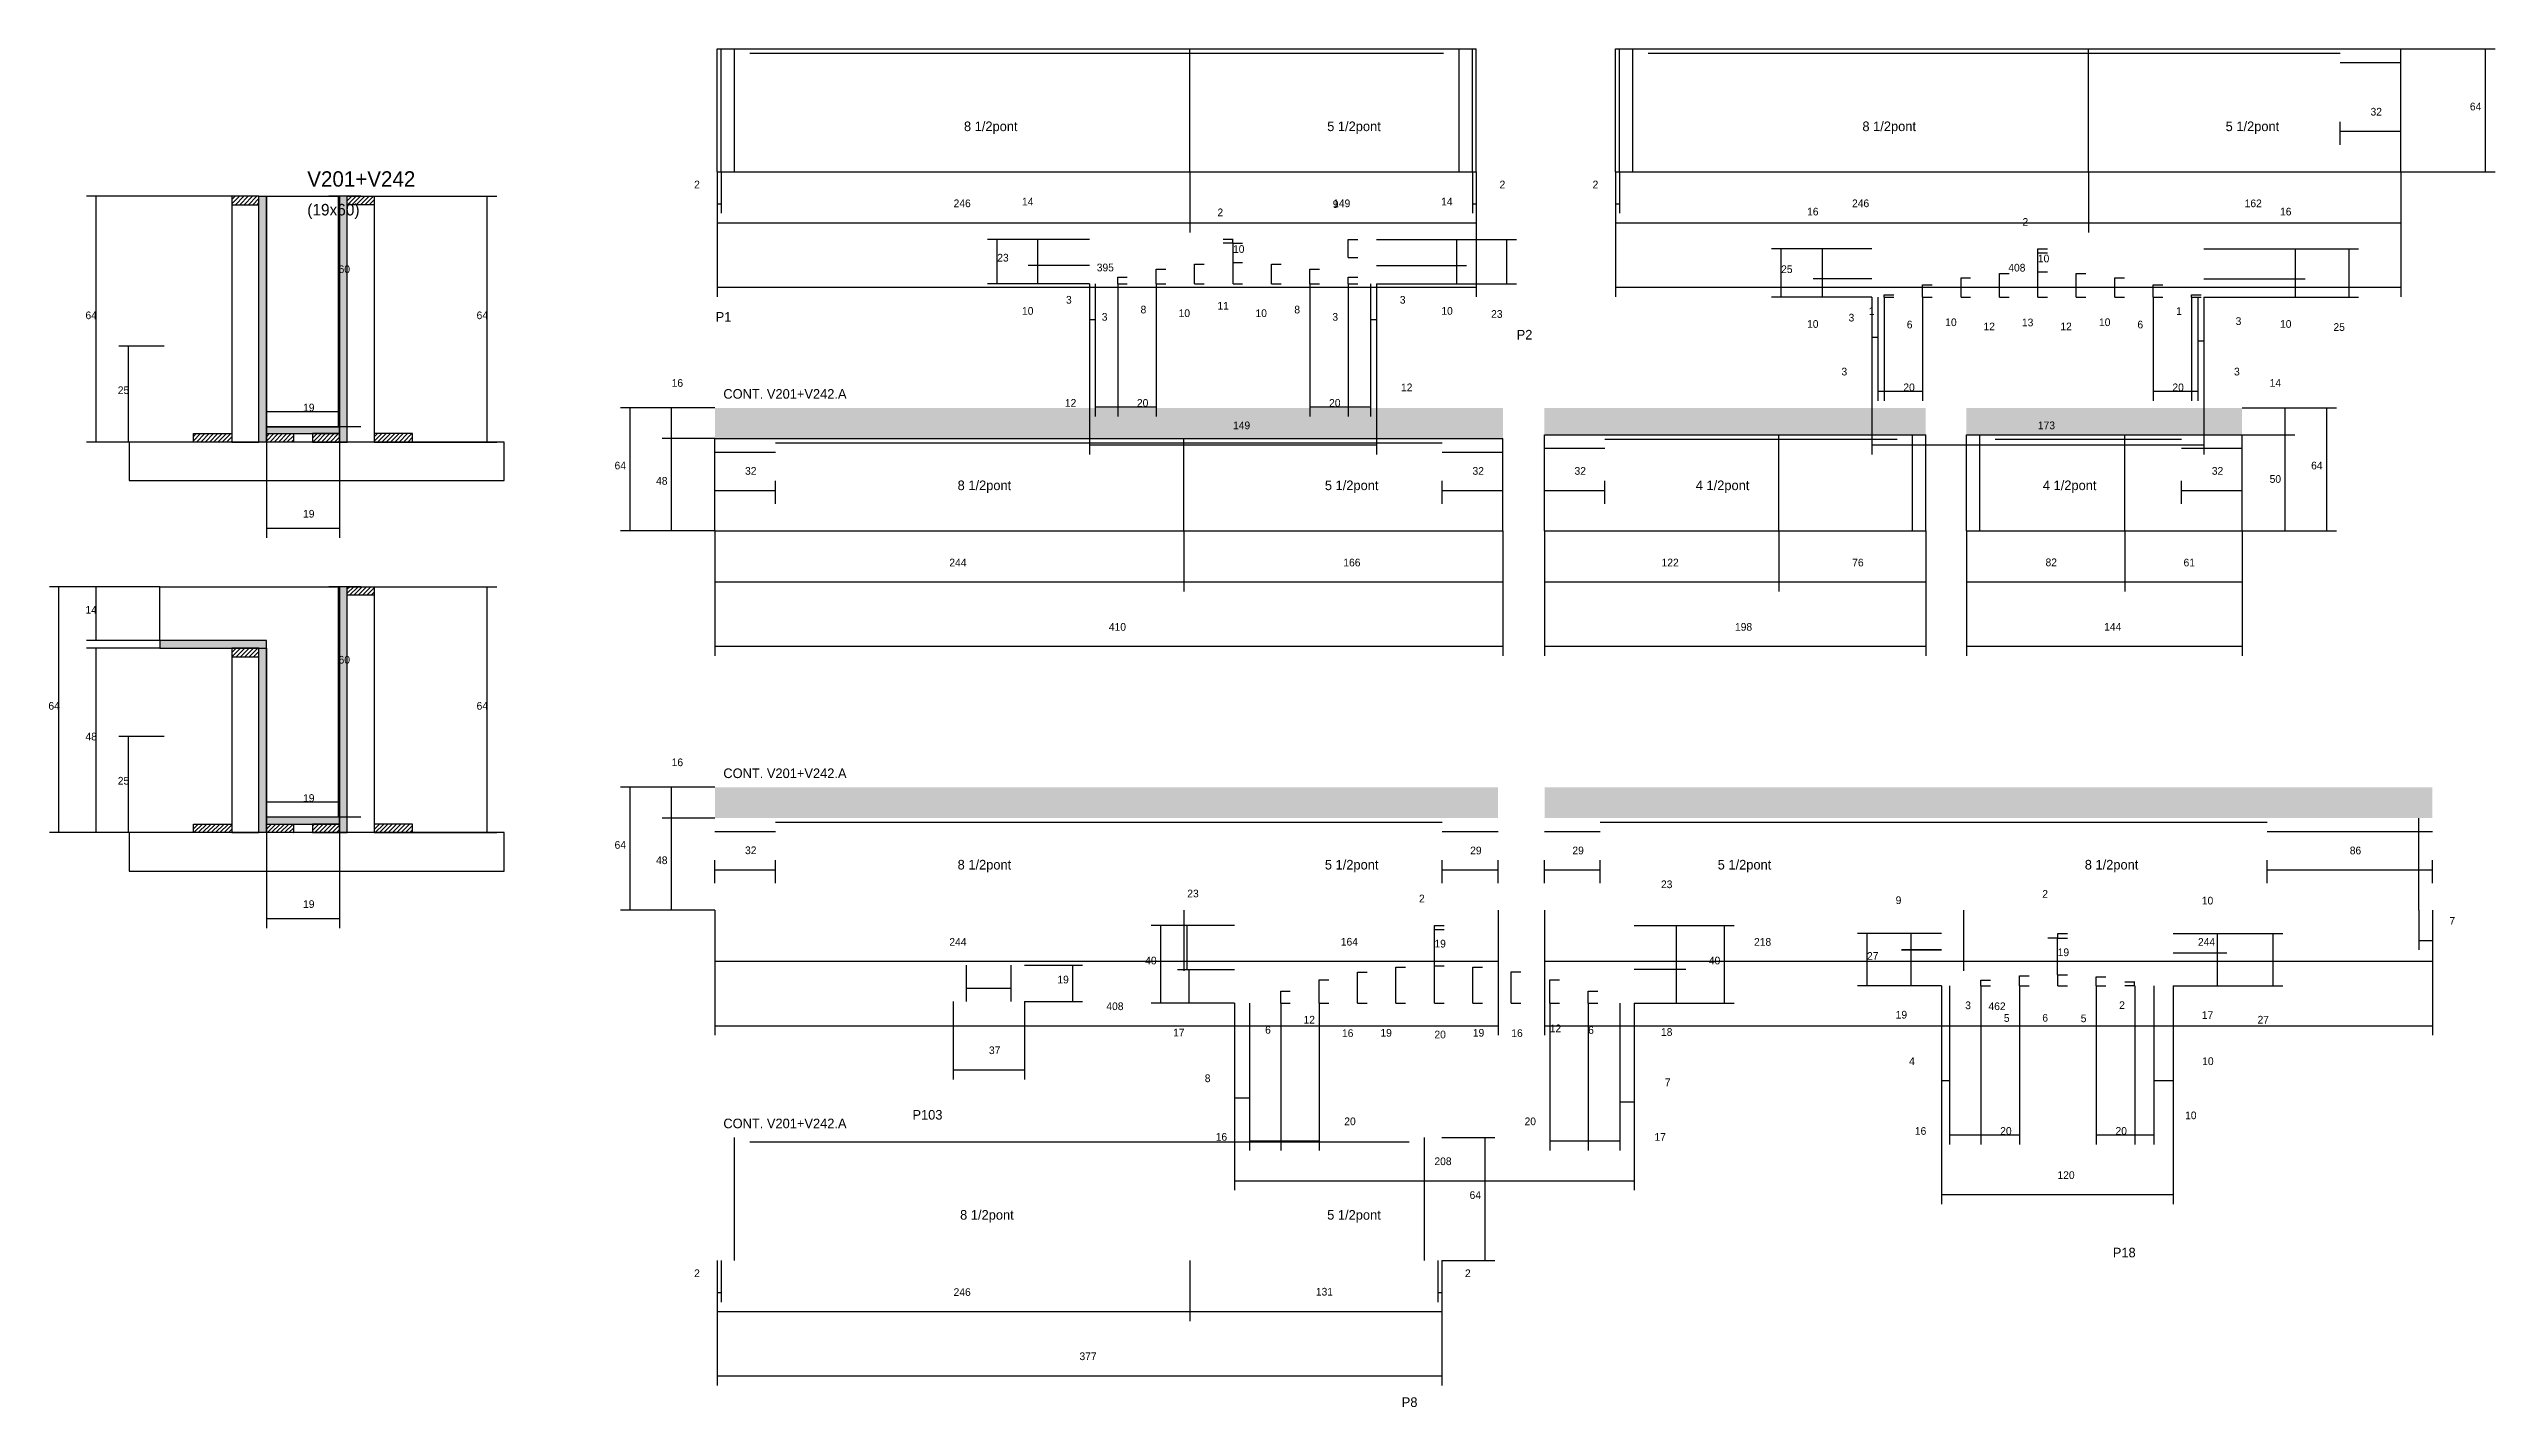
# Model space of a CAD drawing. Header units: metres. Extents: x -2848 to 22762, y -45195 to 1016.
# Drawn here: x 9466 to 10738, y -11630 to -10923 of the extents above; entities that cross this region are included whole.
import ezdxf

# ---------------------------------------------------------------- set-up
doc = ezdxf.new("R2010")
doc.units = ezdxf.units.M
for name, color, linetype in [('CONCRETO', 251, 'Continuous'), ('COTA', 4, 'Continuous'), ('Cota Seção (2x)', 4, 'Continuous'), ('Hachura', 253, 'Continuous'), ('Madeira', 126, 'Continuous'), ('NOMENCLATURA', 7, 'Continuous'), ('Painéis', 200, 'Continuous'), ('SARR_2.2x7', 40, 'Continuous'), ('Texto Seção', 7, 'Continuous')]:
    doc.layers.add(name, color=color, linetype=linetype)

msp = doc.modelspace()

# ---------------------------------------------------------------- texts
at = {"layer": 'COTA'}
for s, p in [('64', (10725.3, -10955.3)), ('2', (9801.3, -10995.9)), ('2', (10220.4, -10995.9)), ('2', (10268.8, -10995.9)), ('246', (9936.3, -11005.7)), ('14', (9971.9, -11004.8)), ('2', (10073.6, -11010.4)), ('9', (10133.6, -11006.1)), ('149', (10133.8, -11005.7)), ('14', (10190, -11004.8)), ('16', (10380.4, -11010)), ('246', (10403.8, -11005.7)), ('162', (10608.1, -11005.7)), ('16', (10626.5, -11010)), ('2', (10492.5, -11015.4)), ('23', (9959, -11034)), ('395', (10010.8, -11039.1)), ('10', (10081.7, -11029.5)), ('408', (10485.1, -11039.2)), ('10', (10500.5, -11034.4)), ('25', (10366.9, -11040)), ('64', (9484.6, -11064)), ('64', (9688.1, -11064)), ('10', (9971.9, -11061.7)), ('3', (9994.8, -11055.9)), ('3', (10013.4, -11064.8)), ('8', (10033.6, -11061)), ('10', (10053.4, -11062.9)), ('11', (10073.6, -11059)), ('10', (10093.4, -11062.9)), ('8', (10113.6, -11061)), ('3', (10133.4, -11064.8)), ('3', (10168.5, -11055.9)), ('10', (10190.1, -11061.7)), ('23', (10216, -11063.3)), ('1', (10412.5, -11061.8)), ('1', (10572.4, -11061.8)), ('10', (10380.4, -11068.5)), ('3', (10402, -11065.2)), ('6', (10432.3, -11068.8)), ('10', (10452.3, -11067.6)), ('12', (10472.2, -11069.8)), ('13', (10492.2, -11067.7)), ('12', (10512.2, -11069.8)), ('10', (10532.3, -11067.6)), ('6', (10552.3, -11068.8)), ('3', (10603.4, -11067)), ('10', (10626.5, -11068.5)), ('25', (10654.3, -11070.1)), ('25', (9501.4, -11103)), ('16', (9789.6, -11099.2)), ('12', (10169.1, -11101.5)), ('3', (10398.3, -11093.3)), ('20', (10430.5, -11101.5)), ('20', (10570.5, -11101.5)), ('3', (10602.6, -11093.3)), ('14', (10621.1, -11099.2)), ('12', (9994.2, -11109.6)), ('20', (10031.7, -11109.6)), ('20', (10131.7, -11109.6)), ('149', (10081.7, -11121.3)), ('173', (10500.5, -11121.3)), ('64', (9759.9, -11142.2)), ('48', (9781.5, -11150.2)), ('50', (10621.1, -11149.2)), ('64', (10642.7, -11142.2)), ('19', (9597.8, -11167.3)), ('244', (9934.1, -11192.7)), ('166', (10139.1, -11192.7)), ('122', (10304.7, -11192.7)), ('76', (10403.9, -11192.7)), ('82', (10504.5, -11192.6)), ('61', (10576.3, -11192.7)), ('14', (9484.6, -11217.3)), ('410', (10017.1, -11226.2)), ('198', (10342.9, -11226.2)), ('144', (10535, -11226.1)), ('64', (9465.3, -11267.3)), ('64', (9688.1, -11267.3)), ('48', (9484.6, -11283.3)), ('25', (9501.4, -11306.3)), ('16', (9789.6, -11296.7)), ('64', (9759.9, -11339.7)), ('48', (9781.5, -11347.7)), ('23', (10057.9, -11365)), ('2', (10178.5, -11367.6)), ('23', (10304.4, -11360.2)), ('9', (10426.5, -11368.5)), ('2', (10502.8, -11365.2)), ('10', (10585.8, -11368.7)), ('19', (9597.8, -11370.5)), ('7', (10714.6, -11379.3)), ('244', (9934.1, -11390.2)), ('164', (10137.8, -11390.1)), ('19', (10186.5, -11391.1)), ('218', (10352.8, -11390.2)), ('19', (10510.8, -11395.6)), ('244', (10583.8, -11390.2)), ('40', (10036, -11399.9)), ('40', (10329.3, -11399.9)), ('27', (10411.6, -11397.5)), ('19', (9990.3, -11409.8)), ('408', (10015.8, -11423.7)), ('12', (10118.4, -11430.7)), ('19', (10426.5, -11428.1)), ('3', (10462.7, -11423.2)), ('462', (10474.8, -11423.7)), ('5', (10482.8, -11429.8)), ('6', (10502.8, -11429.7)), ('5', (10522.8, -11430)), ('2', (10542.8, -11423.1)), ('17', (10585.8, -11428.3)), ('27', (10614.8, -11430.7)), ('37', (9954.7, -11446.6)), ('17', (10050.5, -11437.4)), ('6', (10098.4, -11436)), ('16', (10138.4, -11437.7)), ('19', (10158.4, -11437.5)), ('20', (10186.5, -11438.4)), ('19', (10206.5, -11437.5)), ('16', (10226.5, -11437.7)), ('12', (10246.5, -11435.2)), ('6', (10266.5, -11436.1)), ('18', (10304.4, -11437.1)), ('4', (10433.5, -11452.3)), ('10', (10586, -11452.3)), ('8', (10067, -11461.2)), ('7', (10306.4, -11463.3)), ('20', (10139.6, -11483.6)), ('20', (10233.4, -11483.6)), ('10', (10577.1, -11480.5)), ('16', (10072.7, -11491.7)), ('17', (10301, -11491.7)), ('16', (10436.5, -11488.6)), ('20', (10480.9, -11488.6)), ('20', (10540.9, -11488.6)), ('208', (10186.5, -11504.4)), ('120', (10510.7, -11511.6)), ('2', (9801.3, -11562.7)), ('246', (9936.3, -11572.5)), ('131', (10124.8, -11572.3)), ('2', (10202.4, -11562.7)), ('377', (10001.8, -11605.9))]:
    msp.add_text(s, height=4, dxfattribs=at).set_placement(p)
at = {"layer": 'Cota Seção (2x)'}
for s, p in [('32', (10673.6, -10958)), ('60', (9616.3, -11040)), ('19', (9597.8, -11112)), ('32', (9827.8, -11145)), ('32', (10206.3, -11145)), ('32', (10259.4, -11145)), ('32', (10591, -11145)), ('60', (9616.3, -11243.3)), ('19', (9597.8, -11315.3)), ('32', (9827.8, -11342.5)), ('29', (10205.1, -11342.6)), ('29', (10258.3, -11342.6)), ('86', (10662.8, -11342.6)), ('64', (10204.8, -11522))]:
    msp.add_text(s, height=4, dxfattribs=at).set_placement(p)
at = {"layer": 'NOMENCLATURA'}
for s, p in [('8 1/2pont', (9941.7, -10966.1)), ('5 1/2pont', (10130.7, -10966.1)), ('8 1/2pont', (10409.2, -10966.1)), ('5 1/2pont', (10598.2, -10966.1)), ('P1', (9812.5, -11065.3)), ('P2', (10229.3, -11074.6)), ('8 1/2pont', (9938.4, -11153)), ('5 1/2pont', (10129.5, -11153)), ('4 1/2pont', (10322.5, -11153)), ('4 1/2pont', (10503.1, -11153)), ('8 1/2pont', (9938.4, -11350.5)), ('5 1/2pont', (10129.5, -11350.5)), ('5 1/2pont', (10333.9, -11350.5)), ('8 1/2pont', (10524.9, -11350.5)), ('P103', (9914.9, -11480.7)), ('8 1/2pont', (9939.7, -11532.8)), ('5 1/2pont', (10130.7, -11532.8)), ('P18', (10539.5, -11552.4)), ('P8', (10169.5, -11630.3))]:
    msp.add_text(s, height=5, dxfattribs=at).set_placement(p)
at = {"layer": 'Texto Seção'}
for s, height, p in [('V201+V242', 8, (9600, -10995)), ('(19x60)', 6, (9600, -11010)), ('CONT. V201+V242.A', 5, (9816.5, -11105.4)), ('CONT. V201+V242.A', 5, (9816.5, -11302.9)), ('CONT. V201+V242.A', 5, (9816.5, -11485.2))]:
    msp.add_text(s, height=height, dxfattribs=at).set_placement(p)

# ---------------------------------------------------------------- hatches: boundary and pattern name
at = {"layer": 'COTA'}
h = msp.add_hatch(dxfattribs=at)
h.set_pattern_fill('AR-CONC', scale=0.03)
h.paths.add_polyline_path([(10222.1, -11110.2), (9812.1, -11110.2), (9812.1, -11126.2), (10222.1, -11126.2)])
h = msp.add_hatch(dxfattribs=at)
h.set_pattern_fill('AR-CONC', scale=0.03)
h.paths.add_polyline_path([(10442.2, -11124.2), (10442.2, -11110.2), (10442.2, -11110.2), (10243.7, -11110.2), (10243.7, -11110.2), (10243.7, -11124.2), (10243.7, -11124.2), (10442.2, -11124.2)])
h = msp.add_hatch(dxfattribs=at)
h.set_pattern_fill('AR-CONC', scale=0.03)
h.paths.add_polyline_path([(10606.8, -11124.2), (10606.8, -11110.2), (10606.8, -11110.2), (10463.3, -11110.2), (10463.3, -11110.2), (10463.3, -11124.2), (10463.3, -11124.2), (10606.8, -11124.2)])
h = msp.add_hatch(dxfattribs=at)
h.set_pattern_fill('AR-CONC', scale=0.03)
h.paths.add_polyline_path([(10219.6, -11307.7), (9812.1, -11307.7), (9812.1, -11307.7), (9812.1, -11323.7), (9812.1, -11323.7), (10219.6, -11323.7), (10219.6, -11323.7), (10219.6, -11307.7)])
h = msp.add_hatch(dxfattribs=at)
h.set_pattern_fill('AR-CONC', scale=0.03)
h.paths.add_polyline_path([(10243.8, -11307.7), (10705.8, -11307.7), (10705.8, -11307.7), (10705.8, -11323.7), (10705.8, -11323.7), (10243.8, -11323.7), (10243.8, -11323.7), (10243.8, -11307.7)])
at = {"layer": 'Hachura'}
h = msp.add_hatch(dxfattribs=at)
h.set_pattern_fill('ANSI31', scale=0.5)
h.paths.add_polyline_path([(9574.8, -11004.4), (9574.8, -11000), (9574.8, -11000), (9560.8, -11000), (9560.8, -11000), (9560.8, -11004.4), (9560.8, -11004.4), (9574.8, -11004.4)])
h = msp.add_hatch(color=8, dxfattribs=at)
h.dxf.hatch_style = 1
h.paths.add_polyline_path([(9574.8, -11000), (9578.8, -11000), (9578.8, -11000), (9578.8, -11128), (9578.8, -11128), (9574.8, -11128), (9574.8, -11128), (9574.8, -11000)])
h = msp.add_hatch(color=8, dxfattribs=at)
h.dxf.hatch_style = 1
h.paths.add_polyline_path([(9620.8, -11000), (9616.8, -11000), (9616.8, -11000), (9616.8, -11128), (9616.8, -11128), (9620.8, -11128), (9620.8, -11128), (9620.8, -11000)])
h = msp.add_hatch(dxfattribs=at)
h.set_pattern_fill('ANSI31', scale=0.5)
h.paths.add_polyline_path([(9620.8, -11004.4), (9620.8, -11000), (9620.8, -11000), (9634.8, -11000), (9634.8, -11000), (9634.8, -11004.4), (9634.8, -11004.4), (9620.8, -11004.4)])
h = msp.add_hatch(dxfattribs=at)
h.set_pattern_fill('ANSI31', scale=0.5)
h.paths.add_polyline_path([(9540.8, -11128), (9540.8, -11123.6), (9540.8, -11123.6), (9560.8, -11123.6), (9560.8, -11123.6), (9560.8, -11128), (9560.8, -11128), (9540.8, -11128)])
h = msp.add_hatch(color=8, dxfattribs=at)
h.dxf.hatch_style = 1
h.paths.add_polyline_path([(9616.8, -11123.6), (9616.8, -11120), (9616.8, -11120), (9578.8, -11120), (9578.8, -11120), (9578.8, -11123.6), (9578.8, -11123.6), (9616.8, -11123.6)])
h = msp.add_hatch(dxfattribs=at)
h.set_pattern_fill('ANSI31', scale=0.5)
h.paths.add_polyline_path([(9578.8, -11128), (9578.8, -11123.6), (9578.8, -11123.6), (9592.8, -11123.6), (9592.8, -11123.6), (9592.8, -11128), (9592.8, -11128), (9578.8, -11128)])
h = msp.add_hatch(dxfattribs=at)
h.set_pattern_fill('ANSI31', scale=0.5)
h.paths.add_polyline_path([(9616.8, -11128), (9616.8, -11123.6), (9616.8, -11123.6), (9602.8, -11123.6), (9602.8, -11123.6), (9602.8, -11128), (9602.8, -11128), (9616.8, -11128)])
h = msp.add_hatch(dxfattribs=at)
h.set_pattern_fill('ANSI31', scale=0.5)
h.paths.add_polyline_path([(9654.8, -11128), (9654.8, -11123.6), (9654.8, -11123.6), (9634.8, -11123.6), (9634.8, -11123.6), (9634.8, -11128), (9634.8, -11128), (9654.8, -11128)])
h = msp.add_hatch(color=8, dxfattribs=at)
h.dxf.hatch_style = 1
h.paths.add_polyline_path([(9620.8, -11203.3), (9616.8, -11203.3), (9616.8, -11203.3), (9616.8, -11331.3), (9616.8, -11331.3), (9620.8, -11331.3), (9620.8, -11331.3), (9620.8, -11203.3)])
h = msp.add_hatch(dxfattribs=at)
h.set_pattern_fill('ANSI31', scale=0.5)
h.paths.add_polyline_path([(9620.8, -11207.7), (9620.8, -11203.3), (9620.8, -11203.3), (9634.8, -11203.3), (9634.8, -11203.3), (9634.8, -11207.7), (9634.8, -11207.7), (9620.8, -11207.7)])
h = msp.add_hatch(color=8, dxfattribs=at)
h.dxf.hatch_style = 1
h.paths.add_polyline_path([(9578.8, -11235.3), (9578.8, -11231.3), (9578.8, -11231.3), (9523.2, -11231.3), (9523.2, -11231.3), (9523.2, -11235.3), (9523.2, -11235.3), (9578.8, -11235.3)])
h = msp.add_hatch(dxfattribs=at)
h.set_pattern_fill('ANSI31', scale=0.5)
h.paths.add_polyline_path([(9574.8, -11239.7), (9574.8, -11235.3), (9574.8, -11235.3), (9560.8, -11235.3), (9560.8, -11235.3), (9560.8, -11239.7), (9560.8, -11239.7), (9574.8, -11239.7)])
h = msp.add_hatch(color=8, dxfattribs=at)
h.dxf.hatch_style = 1
h.paths.add_polyline_path([(9574.8, -11231.3), (9578.8, -11231.3), (9578.8, -11231.3), (9578.8, -11331.3), (9578.8, -11331.3), (9574.8, -11331.3), (9574.8, -11331.3), (9574.8, -11231.3)])
h = msp.add_hatch(dxfattribs=at)
h.set_pattern_fill('ANSI31', scale=0.5)
h.paths.add_polyline_path([(9540.8, -11331.3), (9540.8, -11326.9), (9540.8, -11326.9), (9560.8, -11326.9), (9560.8, -11326.9), (9560.8, -11331.3), (9560.8, -11331.3), (9540.8, -11331.3)])
h = msp.add_hatch(color=8, dxfattribs=at)
h.dxf.hatch_style = 1
h.paths.add_polyline_path([(9616.8, -11326.9), (9616.8, -11323.3), (9616.8, -11323.3), (9578.8, -11323.3), (9578.8, -11323.3), (9578.8, -11326.9), (9578.8, -11326.9), (9616.8, -11326.9)])
h = msp.add_hatch(dxfattribs=at)
h.set_pattern_fill('ANSI31', scale=0.5)
h.paths.add_polyline_path([(9578.8, -11331.3), (9578.8, -11326.9), (9578.8, -11326.9), (9592.8, -11326.9), (9592.8, -11326.9), (9592.8, -11331.3), (9592.8, -11331.3), (9578.8, -11331.3)])
h = msp.add_hatch(dxfattribs=at)
h.set_pattern_fill('ANSI31', scale=0.5)
h.paths.add_polyline_path([(9616.8, -11331.3), (9616.8, -11326.9), (9616.8, -11326.9), (9602.8, -11326.9), (9602.8, -11326.9), (9602.8, -11331.3), (9602.8, -11331.3), (9616.8, -11331.3)])
h = msp.add_hatch(dxfattribs=at)
h.set_pattern_fill('ANSI31', scale=0.5)
h.paths.add_polyline_path([(9654.8, -11331.3), (9654.8, -11326.9), (9654.8, -11326.9), (9634.8, -11326.9), (9634.8, -11326.9), (9634.8, -11331.3), (9634.8, -11331.3), (9654.8, -11331.3)])

# ---------------------------------------------------------------- linework, layer by layer
at = {"layer": 'CONCRETO'}
for points in [[(9578.8, -11000), (9578.8, -11000), (9616.8, -11000), (9616.8, -11028), (9616.8, -11028), (9616.8, -11120), (9578.8, -11120), (9578.8, -11000)], [(9523.2, -11231.3), (9523.2, -11203.3), (9616.8, -11203.3), (9616.8, -11231.3), (9616.8, -11231.3), (9616.8, -11323.3), (9578.8, -11323.3), (9578.8, -11231.3)]]:
    msp.add_lwpolyline(points, close=True, dxfattribs=at)
at = {"layer": 'COTA'}
for p, q in [((10689.3, -10923.3), (10738.4, -10923.3)), ((10733.4, -10987.3), (10733.4, -10923.3)), ((9813.3, -10987.3), (9813.3, -11018.8)), ((9813.3, -10987.3), (9813.3, -11052.4)), ((9813.3, -10987.3), (9813.3, -11008.9)), ((9815.3, -10987.3), (9815.3, -11008.9)), ((10059.3, -10987.3), (10059.3, -11018.8)), ((10059.3, -10987.3), (10059.3, -11018.8)), ((10206.3, -10987.3), (10206.3, -11008.9)), ((10208.3, -10987.3), (10208.3, -11018.8)), ((10208.3, -10987.3), (10208.3, -11052.4)), ((10208.3, -10987.3), (10208.3, -11008.9)), ((10280.8, -10987.3), (10280.8, -11018.8)), ((10280.8, -10987.3), (10280.8, -11052.4)), ((10280.8, -10987.3), (10280.8, -11008.9)), ((10282.8, -10987.3), (10282.8, -11008.9)), ((10526.8, -10987.3), (10526.8, -11018.8)), ((10526.8, -10987.3), (10526.8, -11018.8)), ((10689.3, -10987.3), (10689.3, -11018.8)), ((10689.3, -10987.3), (10689.3, -11052.4)), ((10689.3, -10987.3), (10738.4, -10987.3)), ((9560.8, -11000), (9485.1, -11000)), ((9490.1, -11128), (9490.1, -11000)), ((9634.8, -11000), (9698.6, -11000)), ((9693.6, -11128), (9693.6, -11000)), ((9813.3, -11003.9), (9815.3, -11003.9)), ((10206.3, -11003.9), (10208.3, -11003.9)), ((10280.8, -11003.9), (10282.8, -11003.9)), ((9813.3, -11013.8), (10059.3, -11013.8)), ((10007, -11022.5), (9954, -11022.5)), ((9959, -11045.6), (9959, -11022.5)), ((10007, -11022.5), (9975.1, -11022.5)), ((9980.1, -11036.1), (9980.1, -11022.5)), ((10059.3, -11013.8), (10208.3, -11013.8)), ((10081.7, -11022.5), (10076.6, -11022.5)), ((10081.6, -11024.5), (10081.6, -11022.5)), ((10141.7, -11031.9), (10141.7, -11022.5)), ((10141.7, -11022.5), (10146.7, -11022.5)), ((10156.3, -11022.5), (10203.2, -11022.5)), ((10156.3, -11022.5), (10229.2, -11022.5)), ((10198.2, -11036.1), (10198.2, -11022.5)), ((10224.2, -11045.6), (10224.2, -11022.5)), ((10280.8, -11013.8), (10526.8, -11013.8)), ((10526.8, -11013.8), (10689.3, -11013.8)), ((10061.7, -11045.6), (10061.7, -11035.3)), ((10061.7, -11035.3), (10066.7, -11035.3)), ((10081.7, -11024.5), (10076.6, -11024.5)), ((10081.7, -11034.5), (10081.7, -11024.5)), ((10081.7, -11024.5), (10086.7, -11024.5)), ((10081.7, -11045.6), (10081.7, -11034.5)), ((10081.7, -11034.5), (10086.7, -11034.5)), ((10081.7, -11034.5), (10086.7, -11034.5)), ((10101.7, -11045.6), (10101.7, -11035.3)), ((10101.7, -11035.3), (10106.7, -11035.3)), ((10141.7, -11031.9), (10146.7, -11031.9)), ((10414.1, -11027.4), (10361.9, -11027.4)), ((10366.9, -11052.5), (10366.9, -11027.4)), ((10414.1, -11027.4), (10383.5, -11027.4)), ((10388.5, -11043), (10388.5, -11027.4)), ((10500.5, -11029.4), (10500.5, -11027.4)), ((10500.5, -11027.4), (10505.5, -11027.4)), ((10500.5, -11039.4), (10500.5, -11029.4)), ((10500.5, -11029.4), (10505.5, -11029.4)), ((10500.5, -11029.4), (10505.5, -11029.4)), ((10586.8, -11027.4), (10639.6, -11027.4)), ((10586.8, -11027.4), (10667.4, -11027.4)), ((10634.6, -11043), (10634.6, -11027.4)), ((10662.4, -11052.5), (10662.4, -11027.4)), ((9813.3, -11047.4), (10208.3, -11047.4)), ((10007, -11045.6), (9954, -11045.6)), ((10007, -11036.1), (9975.1, -11036.1)), ((10007, -11036.1), (9975.1, -11036.1)), ((10007, -11045.6), (9975.1, -11045.6)), ((9980.1, -11045.6), (9980.1, -11036.1)), ((10007, -11045.6), (10007, -11134.4)), ((10007, -11045.6), (10007, -11069.1)), ((10010, -11045.6), (10010, -11069.1)), ((10010, -11045.6), (10010, -11114.6)), ((10021.7, -11045.6), (10021.7, -11042.2)), ((10021.7, -11042.2), (10026.7, -11042.2)), ((10021.7, -11045.6), (10021.7, -11114.6)), ((10021.7, -11045.6), (10021.7, -11114.6)), ((10021.7, -11045.6), (10026.7, -11045.6)), ((10041.7, -11045.6), (10041.7, -11037.9)), ((10041.7, -11037.9), (10046.7, -11037.9)), ((10041.7, -11045.6), (10041.7, -11114.6)), ((10041.7, -11045.6), (10046.7, -11045.6)), ((10061.7, -11045.6), (10066.7, -11045.6)), ((10081.7, -11045.6), (10086.7, -11045.6)), ((10101.7, -11045.6), (10106.7, -11045.6)), ((10121.7, -11045.6), (10121.7, -11037.9)), ((10121.7, -11037.9), (10126.7, -11037.9)), ((10121.7, -11045.6), (10121.7, -11114.6)), ((10121.7, -11045.6), (10126.7, -11045.6)), ((10141.7, -11045.6), (10141.7, -11042.2)), ((10141.7, -11042.2), (10146.7, -11042.2)), ((10141.7, -11045.6), (10141.7, -11114.6)), ((10141.7, -11045.6), (10141.7, -11114.6)), ((10141.7, -11045.6), (10146.7, -11045.6)), ((10153.3, -11045.6), (10153.3, -11069.1)), ((10153.3, -11045.6), (10153.3, -11114.6)), ((10156.3, -11036.1), (10203.2, -11036.1)), ((10156.3, -11036.1), (10203.2, -11036.1)), ((10156.3, -11045.6), (10156.3, -11134.4)), ((10156.3, -11045.6), (10156.3, -11069.1)), ((10156.3, -11045.6), (10203.2, -11045.6)), ((10156.3, -11045.6), (10229.2, -11045.6)), ((10198.2, -11045.6), (10198.2, -11036.1)), ((10280.8, -11047.4), (10689.3, -11047.4)), ((10414.1, -11043), (10383.5, -11043)), ((10414.1, -11043), (10383.5, -11043)), ((10388.5, -11052.5), (10388.5, -11043)), ((10440.5, -11052.5), (10440.5, -11046.1)), ((10440.5, -11046.1), (10445.5, -11046.1)), ((10460.5, -11052.5), (10460.5, -11042.4)), ((10460.5, -11042.4), (10465.5, -11042.4)), ((10480.5, -11052.5), (10480.5, -11040.2)), ((10480.5, -11040.2), (10485.5, -11040.2)), ((10500.5, -11052.5), (10500.5, -11039.4)), ((10500.5, -11039.4), (10505.5, -11039.4)), ((10500.5, -11039.4), (10505.5, -11039.4)), ((10520.5, -11052.5), (10520.5, -11040.2)), ((10520.5, -11040.2), (10525.5, -11040.2)), ((10540.5, -11052.5), (10540.5, -11042.4)), ((10540.5, -11042.4), (10545.5, -11042.4)), ((10560.5, -11052.5), (10560.5, -11046.1)), ((10560.5, -11046.1), (10565.5, -11046.1)), ((10586.8, -11043), (10639.6, -11043)), ((10586.8, -11043), (10639.6, -11043)), ((10634.6, -11052.5), (10634.6, -11043)), ((10414.1, -11052.5), (10361.9, -11052.5)), ((10414.1, -11052.5), (10383.5, -11052.5)), ((10414.1, -11052.5), (10414.1, -11134.4)), ((10414.1, -11052.5), (10414.1, -11078.4)), ((10417.2, -11052.5), (10417.2, -11078.4)), ((10417.2, -11052.5), (10417.2, -11106.5)), ((10420.5, -11051.4), (10425.6, -11051.4)), ((10420.5, -11052.5), (10420.5, -11106.5)), ((10420.5, -11052.5), (10420.5, -11106.5)), ((10420.5, -11052.5), (10425.6, -11052.5)), ((10420.6, -11052.5), (10420.6, -11051.4)), ((10440.5, -11052.5), (10440.5, -11106.5)), ((10440.5, -11052.5), (10445.5, -11052.5)), ((10460.5, -11052.5), (10465.5, -11052.5)), ((10480.5, -11052.5), (10485.5, -11052.5)), ((10500.5, -11052.5), (10505.5, -11052.5)), ((10520.5, -11052.5), (10525.5, -11052.5)), ((10540.5, -11052.5), (10545.5, -11052.5)), ((10560.5, -11052.5), (10560.5, -11106.5)), ((10560.5, -11052.5), (10565.5, -11052.5)), ((10580.5, -11052.5), (10580.5, -11051.4)), ((10580.5, -11051.4), (10585.5, -11051.4)), ((10580.5, -11052.5), (10580.5, -11106.5)), ((10580.5, -11052.5), (10580.5, -11106.5)), ((10580.5, -11052.5), (10585.5, -11052.5)), ((10583.7, -11052.5), (10583.7, -11080.3)), ((10583.7, -11052.5), (10583.7, -11106.5)), ((10586.8, -11052.5), (10586.8, -11134.4)), ((10586.8, -11052.5), (10586.8, -11080.3)), ((10586.8, -11052.5), (10639.6, -11052.5)), ((10586.8, -11052.5), (10667.4, -11052.5)), ((10007, -11064.1), (10010, -11064.1)), ((10153.3, -11064.1), (10156.3, -11064.1)), ((10414.1, -11073.4), (10417.2, -11073.4)), ((9525.5, -11078.1), (9501.9, -11078.1)), ((9506.9, -11128), (9506.9, -11078.1)), ((10583.7, -11075.3), (10586.8, -11075.3)), ((9812.1, -11110.2), (9763, -11110.2)), ((9768, -11174.2), (9768, -11110.2)), ((9812.1, -11110.2), (9784.6, -11110.2)), ((9789.6, -11126.2), (9789.6, -11110.2)), ((10010, -11109.6), (10021.7, -11109.6)), ((10021.7, -11109.6), (10041.7, -11109.6)), ((10121.7, -11109.6), (10141.7, -11109.6)), ((10141.7, -11109.6), (10153.3, -11109.6)), ((10417.2, -11101.5), (10420.5, -11101.5)), ((10420.5, -11101.5), (10440.5, -11101.5)), ((10560.5, -11101.5), (10580.5, -11101.5)), ((10580.5, -11101.5), (10583.7, -11101.5)), ((10606.8, -11110.2), (10655.8, -11110.2)), ((10606.8, -11110.2), (10634.2, -11110.2)), ((10629.2, -11124.2), (10629.2, -11110.2)), ((10650.8, -11174.2), (10650.8, -11110.2)), ((10606.8, -11124.2), (10634.2, -11124.2)), ((10606.8, -11124.2), (10634.2, -11124.2)), ((10629.2, -11174.2), (10629.2, -11124.2)), ((9545.2, -11128), (9485.1, -11128)), ((9525.5, -11128), (9501.9, -11128)), ((9578.8, -11128), (9578.8, -11177.8)), ((9616.8, -11128), (9616.8, -11177.8)), ((9650.4, -11128), (9698.6, -11128)), ((9812.1, -11126.2), (9784.6, -11126.2)), ((9812.1, -11126.2), (9784.6, -11126.2)), ((9789.6, -11174.2), (9789.6, -11126.2)), ((10007, -11129.4), (10156.3, -11129.4)), ((10414.1, -11129.4), (10586.8, -11129.4)), ((9578.8, -11172.8), (9616.8, -11172.8)), ((9812.1, -11174.2), (9763, -11174.2)), ((9812.1, -11174.2), (9784.6, -11174.2)), ((9812.1, -11174.2), (9812.1, -11205.8)), ((9812.1, -11174.2), (9812.1, -11239.3)), ((10056.1, -11174.2), (10056.1, -11205.8)), ((10056.1, -11174.2), (10056.1, -11205.8)), ((10222.1, -11174.2), (10222.1, -11205.8)), ((10222.1, -11174.2), (10222.1, -11239.3)), ((10243.7, -11174.2), (10243.7, -11205.8)), ((10243.7, -11174.2), (10243.7, -11239.3)), ((10365.7, -11174.2), (10365.7, -11205.8)), ((10365.7, -11174.2), (10365.7, -11205.8)), ((10442.2, -11174.2), (10442.2, -11205.8)), ((10442.2, -11174.2), (10442.2, -11239.3)), ((10463.3, -11174.2), (10463.3, -11205.8)), ((10463.3, -11174.2), (10463.3, -11239.3)), ((10545.8, -11174.2), (10545.8, -11205.8)), ((10545.8, -11174.2), (10545.8, -11205.8)), ((10606.8, -11174.2), (10655.8, -11174.2)), ((10606.8, -11174.2), (10634.2, -11174.2)), ((10606.8, -11174.2), (10606.8, -11205.8)), ((10606.8, -11174.2), (10606.8, -11239.3)), ((9812.1, -11200.8), (10056.1, -11200.8)), ((10056.1, -11200.8), (10222.1, -11200.8)), ((10243.7, -11200.8), (10365.7, -11200.8)), ((10365.7, -11200.8), (10442.2, -11200.8)), ((10463.3, -11200.8), (10545.8, -11200.8)), ((10545.8, -11200.8), (10606.8, -11200.8)), ((9523.2, -11203.3), (9465.8, -11203.3)), ((9470.8, -11331.3), (9470.8, -11203.3)), ((9523.2, -11203.3), (9485.1, -11203.3)), ((9490.1, -11231.3), (9490.1, -11203.3)), ((9634.8, -11203.3), (9698.6, -11203.3)), ((9693.6, -11331.3), (9693.6, -11203.3)), ((9523.2, -11231.3), (9485.1, -11231.3)), ((9523.2, -11235.3), (9485.1, -11235.3)), ((9490.1, -11331.3), (9490.1, -11235.3)), ((9812.1, -11234.3), (10222.1, -11234.3)), ((10243.7, -11234.3), (10442.2, -11234.3)), ((10463.3, -11234.3), (10606.8, -11234.3)), ((9525.5, -11281.3), (9501.9, -11281.3)), ((9506.9, -11331.3), (9506.9, -11281.3)), ((9812.1, -11307.7), (9763, -11307.7)), ((9768, -11371.7), (9768, -11307.7)), ((9812.1, -11307.7), (9784.6, -11307.7)), ((9789.6, -11323.7), (9789.6, -11307.7)), ((9812.1, -11323.7), (9784.6, -11323.7)), ((9812.1, -11323.7), (9784.6, -11323.7)), ((9789.6, -11371.7), (9789.6, -11323.7)), ((9545.2, -11331.3), (9465.8, -11331.3)), ((9545.2, -11331.3), (9485.1, -11331.3)), ((9525.5, -11331.3), (9501.9, -11331.3)), ((9578.8, -11331.3), (9578.8, -11381)), ((9616.8, -11331.3), (9616.8, -11381)), ((9650.4, -11331.3), (9698.6, -11331.3)), ((9578.8, -11376), (9616.8, -11376)), ((9812.1, -11371.7), (9763, -11371.7)), ((9812.1, -11371.7), (9784.6, -11371.7)), ((9812.1, -11371.7), (9812.1, -11403.3)), ((9812.1, -11371.7), (9812.1, -11436.8)), ((10056.1, -11371.7), (10056.1, -11403.3)), ((10056.1, -11371.7), (10056.1, -11403.3)), ((10219.6, -11371.7), (10219.6, -11403.3)), ((10219.6, -11371.7), (10219.6, -11436.8)), ((10243.8, -11371.7), (10243.8, -11403.3)), ((10243.8, -11371.7), (10243.8, -11436.8)), ((10461.8, -11371.7), (10461.8, -11403.3)), ((10461.8, -11371.7), (10461.8, -11403.3)), ((10698.8, -11371.7), (10698.8, -11392.4)), ((10705.8, -11371.7), (10705.8, -11403.3)), ((10705.8, -11371.7), (10705.8, -11436.8)), ((10705.8, -11371.7), (10705.8, -11392.4)), ((10082.5, -11379.7), (10039.1, -11379.7)), ((10044.1, -11420.1), (10044.1, -11379.7)), ((10082.5, -11379.7), (10052.9, -11379.7)), ((10057.9, -11402.7), (10057.9, -11379.7)), ((10186.5, -11381.7), (10186.5, -11379.7)), ((10186.5, -11379.7), (10191.5, -11379.7)), ((10186.5, -11400.6), (10186.5, -11381.7)), ((10186.5, -11381.7), (10191.5, -11381.7)), ((10186.5, -11381.7), (10191.5, -11381.7)), ((10290.5, -11379.7), (10317.4, -11379.7)), ((10290.5, -11379.7), (10342.4, -11379.7)), ((10312.4, -11402.4), (10312.4, -11379.7)), ((10337.4, -11420.1), (10337.4, -11379.7)), ((10450.4, -11383.8), (10406.6, -11383.8)), ((10411.6, -11411.1), (10411.6, -11383.8)), ((10450.4, -11383.8), (10429.6, -11383.8)), ((10434.6, -11392.5), (10434.6, -11383.8)), ((10510.9, -11386.3), (10505.7, -11386.3)), ((10510.7, -11405.3), (10510.7, -11386.3)), ((10510.8, -11383.8), (10515.9, -11383.8)), ((10510.9, -11386.3), (10510.9, -11383.8)), ((10510.9, -11386.3), (10515.9, -11386.3)), ((10570.9, -11383.8), (10598.9, -11383.8)), ((10570.9, -11383.8), (10627.9, -11383.8)), ((10593.9, -11393.9), (10593.9, -11383.8)), ((10622.9, -11411.1), (10622.9, -11383.8)), ((10698.8, -11387.4), (10705.8, -11387.4)), ((9812.1, -11398.3), (10056.1, -11398.3)), ((9973.2, -11400.3), (10003.4, -11400.3)), ((9998.4, -11419.3), (9998.4, -11400.3)), ((10082.5, -11402.7), (10052.9, -11402.7)), ((10082.5, -11402.7), (10053.8, -11402.7)), ((10056.1, -11398.3), (10219.6, -11398.3)), ((10058.8, -11420.1), (10058.8, -11402.7)), ((10146.5, -11420.1), (10146.5, -11403.9)), ((10146.5, -11403.9), (10151.5, -11403.9)), ((10166.5, -11420.1), (10166.5, -11401.4)), ((10166.5, -11401.4), (10171.5, -11401.4)), ((10186.5, -11420.1), (10186.5, -11400.6)), ((10186.5, -11400.6), (10191.5, -11400.6)), ((10186.5, -11400.6), (10191.5, -11400.6)), ((10206.5, -11420.1), (10206.5, -11401.4)), ((10206.5, -11401.4), (10211.5, -11401.4)), ((10226.5, -11420.1), (10226.5, -11403.8)), ((10226.5, -11403.8), (10231.5, -11403.8)), ((10243.8, -11398.3), (10461.8, -11398.3)), ((10290.5, -11402.4), (10317.4, -11402.4)), ((10290.5, -11402.4), (10317.4, -11402.4)), ((10312.4, -11420.1), (10312.4, -11402.4)), ((10450.4, -11392.3), (10429.6, -11392.3)), ((10450.4, -11392.5), (10429.6, -11392.5)), ((10434.6, -11411.1), (10434.6, -11392.3)), ((10461.8, -11398.3), (10705.8, -11398.3)), ((10570.9, -11393.9), (10598.9, -11393.9)), ((10570.9, -11393.9), (10598.9, -11393.9)), ((10593.9, -11411.1), (10593.9, -11393.9)), ((10106.5, -11420.1), (10106.5, -11413.9)), ((10106.5, -11413.9), (10111.5, -11413.9)), ((10126.5, -11420.1), (10126.5, -11408)), ((10126.5, -11408), (10131.5, -11408)), ((10246.5, -11420.1), (10246.5, -11407.9)), ((10246.5, -11407.9), (10251.5, -11407.9)), ((10266.5, -11420.1), (10266.5, -11413.8)), ((10266.5, -11413.8), (10271.5, -11413.8)), ((10450.4, -11411.1), (10406.6, -11411.1)), ((10450.4, -11411.1), (10429.6, -11411.1)), ((10450.4, -11411.1), (10450.4, -11524.7)), ((10450.4, -11411.1), (10450.4, -11465.4)), ((10454.5, -11411.1), (10454.5, -11465.4)), ((10454.5, -11411.1), (10454.5, -11493.6)), ((10470.9, -11411.1), (10470.9, -11408.1)), ((10470.9, -11408.1), (10475.9, -11408.1)), ((10470.9, -11411.1), (10470.9, -11493.6)), ((10470.9, -11411.1), (10470.9, -11493.6)), ((10470.9, -11411.1), (10475.9, -11411.1)), ((10490.9, -11411.1), (10490.9, -11405.9)), ((10490.9, -11405.9), (10495.9, -11405.9)), ((10490.9, -11411.1), (10490.9, -11493.6)), ((10490.9, -11411.1), (10495.9, -11411.1)), ((10510.7, -11405.3), (10515.7, -11405.3)), ((10510.9, -11411.1), (10510.9, -11405.3)), ((10510.9, -11405.3), (10515.9, -11405.3)), ((10510.9, -11411.1), (10515.9, -11411.1)), ((10530.9, -11411.1), (10530.9, -11406.4)), ((10530.9, -11406.4), (10535.9, -11406.4)), ((10530.9, -11411.1), (10530.9, -11493.6)), ((10530.9, -11411.1), (10535.9, -11411.1)), ((10550.9, -11409.1), (10545.8, -11409.1)), ((10550.9, -11411.1), (10545.8, -11411.1)), ((10550.8, -11411.1), (10550.8, -11409.1)), ((10550.9, -11411.1), (10550.9, -11493.6)), ((10550.9, -11411.1), (10550.9, -11493.6)), ((10560.8, -11411.1), (10560.8, -11465.4)), ((10560.8, -11411.1), (10560.8, -11493.6)), ((10570.9, -11411.1), (10570.9, -11524.7)), ((10570.9, -11411.1), (10570.9, -11465.4)), ((10570.9, -11411.1), (10598.9, -11411.1)), ((10570.9, -11411.1), (10627.9, -11411.1)), ((9936.1, -11419.3), (9936.1, -11459.8)), ((9973.2, -11419.3), (9973.2, -11459.8)), ((9973.2, -11419.3), (10003.4, -11419.3)), ((10082.5, -11420.1), (10039.1, -11420.1)), ((10082.5, -11420.1), (10053.8, -11420.1)), ((10082.5, -11420.1), (10082.5, -11517.5)), ((10082.5, -11420.1), (10082.5, -11474.3)), ((10090.3, -11420.1), (10090.3, -11474.3)), ((10090.3, -11420.1), (10090.3, -11496.7)), ((10106.5, -11420.1), (10106.5, -11496.7)), ((10106.5, -11420.1), (10106.5, -11496.7)), ((10106.5, -11420.1), (10111.5, -11420.1)), ((10126.5, -11420.1), (10126.5, -11496.7)), ((10126.5, -11420.1), (10131.5, -11420.1)), ((10146.5, -11420.1), (10151.5, -11420.1)), ((10166.5, -11420.1), (10171.5, -11420.1)), ((10186.5, -11420.1), (10191.5, -11420.1)), ((10206.5, -11420.1), (10211.5, -11420.1)), ((10226.5, -11420.1), (10231.5, -11420.1)), ((10246.5, -11420.1), (10246.5, -11496.7)), ((10246.5, -11420.1), (10251.5, -11420.1)), ((10266.5, -11420.1), (10266.5, -11496.7)), ((10266.5, -11420.1), (10266.5, -11496.7)), ((10266.5, -11420.1), (10271.5, -11420.1)), ((10283, -11420.1), (10283, -11476.4)), ((10283, -11420.1), (10283, -11496.7)), ((10290.5, -11420.1), (10290.5, -11517.5)), ((10290.5, -11420.1), (10290.5, -11476.4)), ((10290.5, -11420.1), (10317.4, -11420.1)), ((10290.5, -11420.1), (10342.4, -11420.1)), ((9812.1, -11431.8), (10219.6, -11431.8)), ((10243.8, -11431.8), (10705.8, -11431.8)), ((9936.1, -11454.8), (9973.2, -11454.8)), ((10450.4, -11460.4), (10454.5, -11460.4)), ((10560.8, -11460.4), (10570.9, -11460.4)), ((10082.5, -11469.3), (10090.3, -11469.3)), ((10283, -11471.4), (10290.5, -11471.4)), ((10090.3, -11491.7), (10106.5, -11491.7)), ((10106.5, -11491.7), (10126.5, -11491.7)), ((10246.5, -11491.7), (10266.5, -11491.7)), ((10266.5, -11491.7), (10283, -11491.7)), ((10454.5, -11488.6), (10470.9, -11488.6)), ((10470.9, -11488.6), (10490.9, -11488.6)), ((10530.9, -11488.6), (10550.9, -11488.6)), ((10550.9, -11488.6), (10560.8, -11488.6)), ((10082.5, -11512.5), (10290.5, -11512.5)), ((10450.4, -11519.7), (10570.9, -11519.7)), ((9813.3, -11554), (9813.3, -11585.6)), ((9813.3, -11554), (9813.3, -11619.1)), ((9813.3, -11554), (9813.3, -11575.7)), ((9815.3, -11554), (9815.3, -11575.7)), ((10059.3, -11554), (10059.3, -11585.6)), ((10059.3, -11554), (10059.3, -11585.6)), ((10188.3, -11554), (10188.3, -11575.7)), ((10190.3, -11554), (10190.3, -11585.6)), ((10190.3, -11554), (10190.3, -11619.1)), ((10190.3, -11554), (10190.3, -11575.7)), ((9813.3, -11570.7), (9815.3, -11570.7)), ((9813.3, -11580.6), (10059.3, -11580.6)), ((10059.3, -11580.6), (10190.3, -11580.6)), ((10188.3, -11570.7), (10190.3, -11570.7)), ((9813.3, -11614.1), (10190.3, -11614.1))]:
    msp.add_line(p, q, dxfattribs=at)
at = {"layer": 'Cota Seção (2x)'}
for p, q in [((10657.8, -10973.3), (10657.8, -10961.2)), ((10657.8, -10966.2), (10689.3, -10966.2)), ((10689.3, -10973.3), (10689.3, -10961.2)), ((9627.8, -11000), (9611.3, -11000)), ((9616.3, -11120), (9616.3, -11000)), ((9578.8, -11128), (9578.8, -11107)), ((9616.8, -11128), (9616.8, -11107)), ((9578.8, -11112), (9616.8, -11112)), ((9627.8, -11120), (9611.3, -11120)), ((9812.1, -11160.2), (9812.1, -11148.2)), ((9843.6, -11160.2), (9843.6, -11148.2)), ((10190.6, -11160.2), (10190.6, -11148.2)), ((10222.1, -11160.2), (10222.1, -11148.2)), ((10243.7, -11160.2), (10243.7, -11148.2)), ((10275.2, -11160.2), (10275.2, -11148.2)), ((10575.3, -11160.2), (10575.3, -11148.2)), ((10606.8, -11160.2), (10606.8, -11148.2)), ((9812.1, -11153.2), (9843.6, -11153.2)), ((10190.6, -11153.2), (10222.1, -11153.2)), ((10243.7, -11153.2), (10275.2, -11153.2)), ((10575.3, -11153.2), (10606.8, -11153.2)), ((9627.8, -11203.3), (9611.3, -11203.3)), ((9616.3, -11323.3), (9616.3, -11203.3)), ((9578.8, -11331.3), (9578.8, -11310.3)), ((9578.8, -11315.3), (9616.8, -11315.3)), ((9616.8, -11331.3), (9616.8, -11310.3)), ((9627.8, -11323.3), (9611.3, -11323.3)), ((9812.1, -11357.7), (9812.1, -11345.7)), ((9812.1, -11350.7), (9843.6, -11350.7)), ((9843.6, -11357.7), (9843.6, -11345.7)), ((10190.6, -11357.7), (10190.6, -11345.7)), ((10190.6, -11350.7), (10219.6, -11350.7)), ((10219.6, -11357.7), (10219.6, -11345.7)), ((10243.8, -11357.7), (10243.8, -11345.7)), ((10243.8, -11350.7), (10272.8, -11350.7)), ((10272.8, -11357.7), (10272.8, -11345.7)), ((10619.8, -11357.7), (10619.8, -11345.7)), ((10619.8, -11350.7), (10705.8, -11350.7)), ((10705.8, -11357.7), (10705.8, -11345.7)), ((10190.3, -11490), (10217.9, -11490)), ((10212.9, -11554), (10212.9, -11490)), ((10190.3, -11554), (10217.9, -11554))]:
    msp.add_line(p, q, dxfattribs=at)
at = {"layer": 'Madeira'}
for points in [[(9574.8, -11004.4), (9574.8, -11000), (9560.8, -11000), (9560.8, -11004.4)], [(9574.8, -11000), (9560.8, -11000), (9560.8, -11128), (9574.8, -11128)], [(9620.8, -11004.4), (9620.8, -11000), (9634.8, -11000), (9634.8, -11004.4)], [(9620.8, -11000), (9634.8, -11000), (9634.8, -11128), (9620.8, -11128)], [(9540.8, -11128), (9540.8, -11123.6), (9560.8, -11123.6), (9560.8, -11128)], [(9578.8, -11128), (9578.8, -11123.6), (9592.8, -11123.6), (9592.8, -11128)], [(9616.8, -11128), (9616.8, -11123.6), (9602.8, -11123.6), (9602.8, -11128)], [(9654.8, -11128), (9654.8, -11123.6), (9634.8, -11123.6), (9634.8, -11128)], [(9507.3, -11148), (9702.5, -11148), (9702.5, -11128), (9507.3, -11128)], [(9620.8, -11207.7), (9620.8, -11203.3), (9634.8, -11203.3), (9634.8, -11207.7)], [(9620.8, -11203.3), (9634.8, -11203.3), (9634.8, -11331.3), (9620.8, -11331.3)], [(9574.8, -11239.7), (9574.8, -11235.3), (9560.8, -11235.3), (9560.8, -11239.7)], [(9574.8, -11235.3), (9560.8, -11235.3), (9560.8, -11331.3), (9574.8, -11331.3)], [(9540.8, -11331.3), (9540.8, -11326.9), (9560.8, -11326.9), (9560.8, -11331.3)], [(9578.8, -11331.3), (9578.8, -11326.9), (9592.8, -11326.9), (9592.8, -11331.3)], [(9616.8, -11331.3), (9616.8, -11326.9), (9602.8, -11326.9), (9602.8, -11331.3)], [(9654.8, -11331.3), (9654.8, -11326.9), (9634.8, -11326.9), (9634.8, -11331.3)], [(9507.3, -11351.3), (9702.5, -11351.3), (9702.5, -11331.3), (9507.3, -11331.3)]]:
    msp.add_lwpolyline(points, close=True, dxfattribs=at)
at = {"layer": 'Painéis'}
for p, q in [((9813.3, -10923.3), (10208.3, -10923.3)), ((9813.3, -10987.3), (9813.3, -10923.3)), ((9815.3, -10987.3), (9815.3, -10923.3)), ((10059.3, -10987.3), (10059.3, -10923.3)), ((10206.3, -10987.3), (10206.3, -10923.3)), ((10208.3, -10987.3), (10208.3, -10923.3)), ((10280.8, -10923.3), (10689.3, -10923.3)), ((10280.8, -10987.3), (10280.8, -10923.3)), ((10282.8, -10987.3), (10282.8, -10923.3)), ((10526.8, -10987.3), (10526.8, -10923.3)), ((10689.3, -10987.3), (10689.3, -10923.3)), ((9813.3, -10987.3), (10208.3, -10987.3)), ((10280.8, -10987.3), (10689.3, -10987.3)), ((9578.8, -11120), (9616.8, -11120)), ((10243.7, -11124.2), (10442.2, -11124.2)), ((10243.7, -11174.2), (10243.7, -11124.2)), ((10365.7, -11174.2), (10365.7, -11124.2)), ((10442.2, -11174.2), (10442.2, -11124.2)), ((10463.3, -11124.2), (10606.8, -11124.2)), ((10463.3, -11174.2), (10463.3, -11124.2)), ((10545.8, -11174.2), (10545.8, -11124.2)), ((10606.8, -11174.2), (10606.8, -11124.2)), ((9812.1, -11126.2), (10222.1, -11126.2)), ((9812.1, -11174.2), (9812.1, -11126.2)), ((10056.1, -11174.2), (10056.1, -11126.2)), ((10222.1, -11174.2), (10222.1, -11126.2)), ((9812.1, -11174.2), (10222.1, -11174.2)), ((10243.7, -11174.2), (10442.2, -11174.2)), ((10463.3, -11174.2), (10606.8, -11174.2))]:
    msp.add_line(p, q, dxfattribs=at)
for points in [[(9574.8, -11000), (9578.8, -11000), (9578.8, -11128), (9574.8, -11128)], [(9620.8, -11000), (9616.8, -11000), (9616.8, -11128), (9620.8, -11128)], [(9616.8, -11123.6), (9616.8, -11120), (9578.8, -11120), (9578.8, -11123.6)], [(9620.8, -11203.3), (9616.8, -11203.3), (9616.8, -11331.3), (9620.8, -11331.3)], [(9578.8, -11235.3), (9578.8, -11231.3), (9523.2, -11231.3), (9523.2, -11235.3)], [(9574.8, -11235.3), (9578.8, -11235.3), (9578.8, -11331.3), (9574.8, -11331.3)], [(9616.8, -11326.9), (9616.8, -11323.3), (9578.8, -11323.3), (9578.8, -11326.9)]]:
    msp.add_lwpolyline(points, close=True, dxfattribs=at)
at = {"layer": 'SARR_2.2x7'}
for p, q in [((9822.3, -10987.3), (9822.3, -10923.3)), ((9830.3, -10925.5), (10059.3, -10925.5)), ((10059.3, -10925.5), (10191.3, -10925.5)), ((10199.3, -10987.3), (10199.3, -10923.3)), ((10289.8, -10987.3), (10289.8, -10923.3)), ((10297.8, -10925.5), (10526.8, -10925.5)), ((10526.8, -10925.5), (10657.8, -10925.5)), ((10657.8, -10930.3), (10689.3, -10930.3)), ((10435.2, -11174.2), (10435.2, -11124.2)), ((10470.3, -11174.2), (10470.3, -11124.2)), ((9812.1, -11133.2), (9843.6, -11133.2)), ((9843.6, -11128.4), (10056.1, -11128.4)), ((10056.1, -11128.4), (10190.6, -11128.4)), ((10190.6, -11133.2), (10222.1, -11133.2)), ((10243.7, -11131.2), (10275.2, -11131.2)), ((10275.2, -11126.4), (10365.7, -11126.4)), ((10365.7, -11126.4), (10427.2, -11126.4)), ((10478.3, -11126.4), (10545.8, -11126.4)), ((10545.8, -11126.4), (10575.3, -11126.4)), ((10575.3, -11131.2), (10606.8, -11131.2)), ((9843.6, -11325.9), (10056.1, -11325.9)), ((10056.1, -11325.9), (10190.6, -11325.9)), ((10272.8, -11325.9), (10461.8, -11325.9)), ((10461.8, -11325.9), (10619.8, -11325.9)), ((10698.8, -11371.7), (10698.8, -11323.7)), ((9812.1, -11330.7), (9843.6, -11330.7)), ((10190.6, -11330.7), (10219.6, -11330.7)), ((10243.8, -11330.7), (10272.8, -11330.7)), ((10619.8, -11330.7), (10705.8, -11330.7)), ((9943.1, -11419.3), (9943.1, -11400.3)), ((9966.2, -11419.3), (9966.2, -11400.3)), ((9943.1, -11412.3), (9966.2, -11412.3)), ((9822.3, -11554), (9822.3, -11490)), ((9830.3, -11492.2), (10059.3, -11492.2)), ((10059.3, -11492.2), (10173.3, -11492.2)), ((10181.3, -11554), (10181.3, -11490))]:
    msp.add_line(p, q, dxfattribs=at)

msp.set_redraw_order([(e.dxf.handle, doc.entitydb.next_handle()) for e in msp.query("TEXT MTEXT ATTDEF DIMENSION ARC_DIMENSION")])  # texts and dimensions are drawn at this point

doc.saveas('drawing.dxf')
